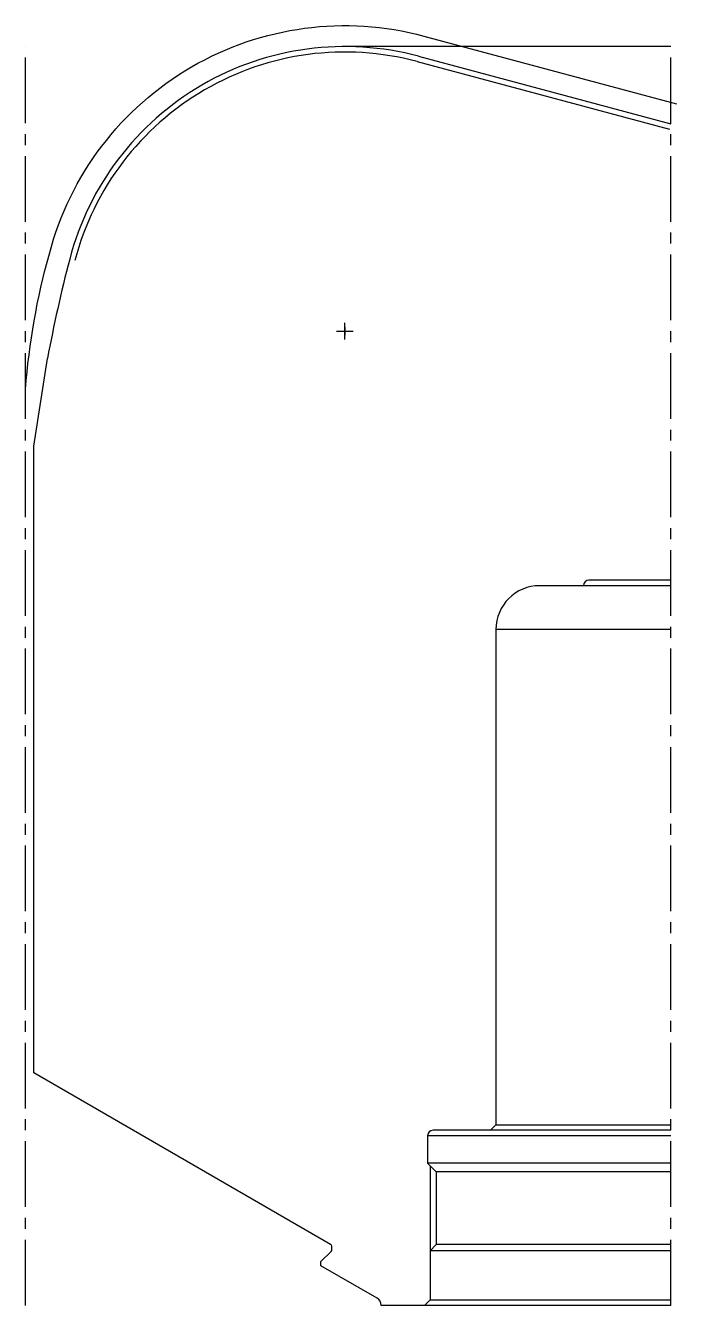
# Model space of a CAD drawing. Header units: inches. Extents: x 57 to 206, y -57 to 38.
# Drawn here: x 117.14 to 124.57, y 2.77 to 17.38 of the extents above; entities that cross this region are included whole.
import ezdxf

# ---------------------------------------------------------------- set-up
doc = ezdxf.new("R2010")
doc.units = ezdxf.units.IN
doc.header["$MEASUREMENT"] = 0
doc.linetypes.add('CENTER2', pattern=[1.125, 0.75, -0.125, 0.125, -0.125])
doc.layers.get('Defpoints').update_dxf_attribs({"color": 10})
doc.layers.add('CLine', color=5, linetype='CENTER2')

# ---------------------------------------------------------------- blocks, each defined once
blk = doc.blocks.new('CMark')
at = {"layer": 'CLine'}
for p, q in [((-0.094, 0), (0.094, 0)), ((0, 0.094), (0, -0.094))]:
    blk.add_line(p, q, dxfattribs=at)

msp = doc.modelspace()

# ---------------------------------------------------------------- linework, layer by layer
for p, q in [((124.51183, 17.14316), (120.7849, 17.14316)), ((121.60989, 16.97204), (124.49566, 16.1988)), ((121.62606, 17.03241), (124.51183, 16.25917)), ((120.7379, 13.89316), (120.8319, 13.89316)), ((120.7849, 13.94016), (120.7849, 13.84616)), ((117.23058, 12.58066), (117.38683, 13.58066)), ((117.23058, 5.42225), (117.23058, 12.58066)), ((123.51183, 10.98666), (123.01183, 10.98666)), ((124.51183, 10.98666), (123.51183, 10.98666)), ((124.51183, 11.04916), (123.57433, 11.04916)), ((124.51183, 10.48666), (122.51183, 10.48666)), ((122.51183, 10.48666), (122.51183, 4.83066)), ((120.62121, 3.46468), (117.23058, 5.42225)), ((122.51183, 4.83066), (122.44933, 4.76816)), ((122.51183, 4.83066), (124.51183, 4.83066)), ((124.51183, 4.70566), (121.73058, 4.70566)), ((121.73058, 4.70566), (121.73058, 4.39316)), ((122.44933, 4.76816), (121.79308, 4.76816)), ((124.51183, 4.76816), (122.44933, 4.76816)), ((124.51183, 4.39316), (121.73058, 4.39316)), ((121.73058, 4.39316), (121.82948, 4.29426)), ((121.76183, 3.39566), (121.76183, 4.36191)), ((124.51183, 4.29426), (121.82948, 4.29426)), ((121.82948, 4.29426), (121.82948, 3.46331)), ((120.51183, 3.26816), (120.62768, 3.384)), ((120.63683, 3.4061), (120.63683, 3.43761)), ((121.82948, 3.46331), (121.75933, 3.39316)), ((124.51183, 3.39316), (121.75933, 3.39316)), ((121.75933, 3.39316), (121.75933, 2.83066)), ((124.51183, 3.46331), (121.82948, 3.46331)), ((120.51183, 3.21921), (120.51183, 3.26816)), ((121.15246, 2.84935), (120.51183, 3.21921)), ((121.75933, 2.83066), (121.69683, 2.76816)), ((121.75933, 2.83066), (124.51183, 2.83066)), ((121.69683, 2.76816), (121.19933, 2.76816)), ((124.51183, 2.76816), (121.69683, 2.76816))]:
    msp.add_line(p, q)
for centre, radius, start, end in [((120.7849, 13.89316), 3.25, 75, 165.341329), ((120.7849, 13.89316), 3.1875, 75, 165.341329), ((133.36176, 10.60337), 16.25, 165.341329, 169.442782), ((123.01183, 10.48666), 0.5, 90, 180), ((123.57433, 10.98666), 0.0625, 90, 180), ((121.79308, 4.70566), 0.0625, 90, 180), ((120.60558, 3.43761), 0.03125, 0, 60), ((120.60558, 3.4061), 0.03125, 315, 0), ((121.10558, 2.76816), 0.09375, 0, 60)]:
    msp.add_arc(centre, radius, start, end)
at = {"layer": 'CLine'}
for p, q in [((117.13683, 2.76816), (117.13683, 17.14316)), ((124.51183, 2.76816), (124.51183, 17.14316))]:
    msp.add_line(p, q, dxfattribs=at)
at = {"layer": 'Defpoints'}
msp.add_lwpolyline([(117.13683, 13.23253, -0.04981731), (117.40908, 14.77618, -0.4159595), (121.68802, 17.26366), (124.57379, 16.49042)], format="xyb", dxfattribs=at)

# ---------------------------------------------------------------- block references
at = {"rotation": 90}
msp.add_blockref('CMark', (120.7849, 13.89316), dxfattribs=at)

doc.saveas('drawing.dxf')
